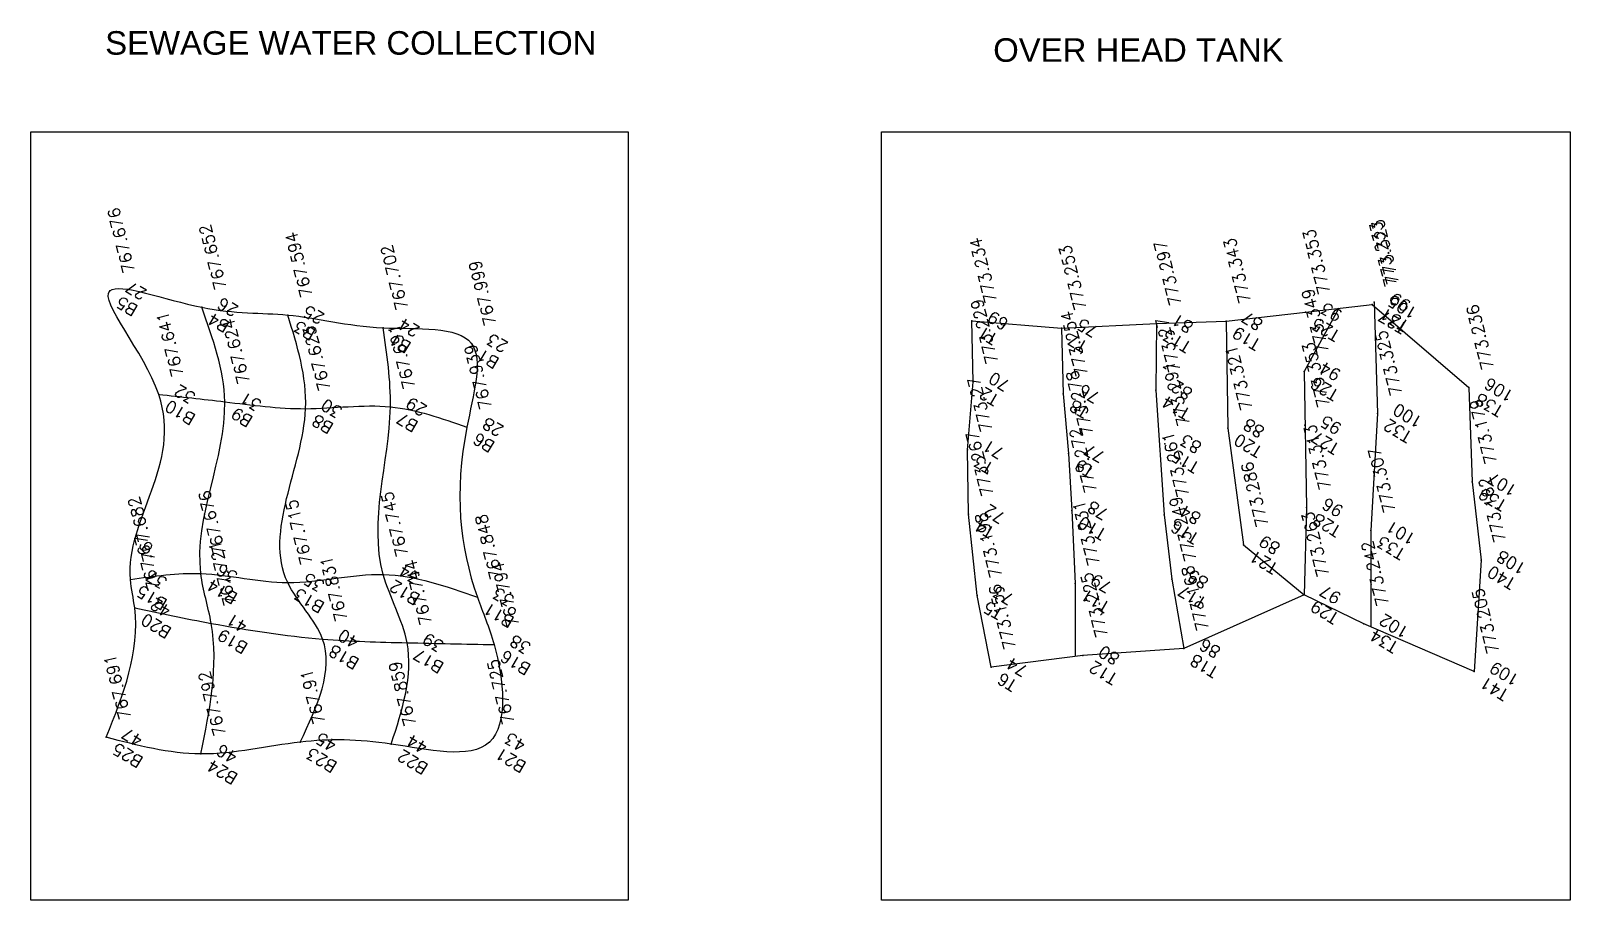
# Model space of a CAD drawing. Header units: millimetres. Extents: x 3197 to 59319, y 691 to 32741.
# Drawn here: x 52777 to 59319, y 18548 to 22242 of the extents above; entities that cross this region are included whole.
import ezdxf
from ezdxf.enums import TextEntityAlignment as Align

# ---------------------------------------------------------------- set-up
doc = ezdxf.new("R2010")
doc.units = ezdxf.units.MM
for name, color, linetype in [('Chainage_TXT', 7, 'Continuous'), ('Points', 7, 'Continuous'), ('Points-ELV', 6, 'Continuous'), ('Points-NUM', 4, 'Continuous'), ('Points-TXT', 3, 'Continuous')]:
    doc.layers.add(name, color=color, linetype=linetype)
doc.styles.add('romans', font='romans.shx')
doc.styles.get("Standard").update_dxf_attribs({"font": 'arial.ttf'})

msp = doc.modelspace()

# ---------------------------------------------------------------- texts
at = {"layer": 'Chainage_TXT', "char_height": 100, "attachment_point": 1}
for s, width, insert in [('SEWAGE WATER COLLECTION', 2141.415, (53093.1, 22240.3)), ('OVER HEAD TANK', 1460.366, (56866.9, 22210.1))]:
    msp.add_mtext_dynamic_manual_height_columns(s, width=width, gutter_width=12.5, heights=[0], dxfattribs=dict(at, insert=insert))

# ---------------------------------------------------------------- blocks, each defined once
blk = doc.blocks.new('POINTS')
at = {"layer": 'Points'}
blk.add_line((0, 0), (0, 0), dxfattribs=at)
blk.add_point((0, 0), dxfattribs=at)
at = {"layer": 'Points-ELV', "style": 'romans'}
blk.add_attdef('ELEV', text='', height=1, rotation=45, dxfattribs=at).set_placement((0, 0), align=Align.BOTTOM_LEFT)
at = {"layer": 'Points-NUM', "style": 'romans'}
blk.add_attdef('PTNUM', text='', height=1, dxfattribs=at).set_placement((0, 0), align=Align.BOTTOM_RIGHT)
at = {"layer": 'Points-TXT', "style": 'romans'}
blk.add_attdef('DESC', text='', height=1, dxfattribs=at).set_placement((0, 0), align=Align.BOTTOM_RIGHT)

# ---------------------------------------------------------------- linework, layer by layer
for points in [[(53097.6, 19240, -44.6), (53499.9, 19169.3, -24), (53922.3, 19219.5), (54308.8, 19211.3, -10.4), (54726.3, 19219.4, -37.6), (54746, 19633.8, -23.6), (54675.1, 19835.1, -12.6), (54630, 20557.6, 5.9), (54649.1, 20913.7, 18.1), (54274.3, 20980.1, -42.3), (53868.7, 21034.2, -64.3), (53503.2, 21067, -52.5), (53113.5, 21137.3, -47.6), (53320.7, 20696.7, -54.7), (53200.4, 19910.1, -46.4), (53218.5, 19789.7, -48.8), (53097.6, 19240, -44.6)], [(53499.9, 19169.3, -24), (53543.6, 19724.1, -38.5), (53499.7, 19935.8, -47.6), (53601.4, 20665.6, -58.2), (53503.2, 21067, -52.5)], [(53922.3, 19219.5), (54016.8, 19657.6, -16.1), (53868.9, 19897.4, -39.7), (53944.7, 20636.3, -58.4), (53868.7, 21034.2, -64.3)], [(53320.7, 20696.7, -54.7), (53601.4, 20665.6, -58.2), (53944.7, 20636.3, -58.4), (54304.9, 20644.1, -44.6), (54630, 20557.6, 5.9)], [(53218.5, 19789.7, -48.8), (53543.6, 19724.1, -38.5), (54016.8, 19657.6, -16.1), (54376.1, 19641.8, -33.8), (54746, 19633.8, -23.6)]]:
    msp.add_spline(points, degree=3)
for points, knots in [([(54308.8, 19211.3, -10.4), (54355.8, 19357.1, -20.8), (54435.7, 19605.5, -38.4), (54174.1, 20053, -29), (54341.8, 20521.4, -48.3), (54290.7, 20868.9, -43.5), (54274.3, 20980.1, -42.3)], [0, 0, 0, 0, 2.144355, 3.653656, 7.157759, 8.816147, 8.816147, 8.816147, 8.816147]), ([(53200.4, 19910.1, -46.4), (53300.2, 19924.9, -47.5), (53523.5, 19957.9, -50), (53880, 19861.7, -36.9), (54279.3, 19974.3, -38), (54543, 19881.6, -20.7), (54675.1, 19835.1, -12.6)], [0, 0, 0, 0, 1.476259, 3.301125, 5.304542, 7.329825, 7.329825, 7.329825, 7.329825])]:
    msp.add_open_spline(points, degree=3, knots=knots)
at = {"layer": 'Chainage_TXT'}
for points in [[(52776.9, 21812.7), (55315.1, 21812.7), (55315.1, 18547.9), (52776.9, 18547.9)], [(56392.2, 21812.7), (59319, 21812.7), (59319, 18547.9), (56392.2, 18547.9)]]:
    msp.add_lwpolyline(points, close=True, dxfattribs=at)
at = {"layer": 'Chainage_TXT', "color": 0}
msp.add_lwpolyline([(56858, 19537.8), (56798.8, 19842.3), (56762.3, 20188.1), (56757.9, 20461.8), (56781.8, 20750.5), (56776.7, 21010.2), (57157.4, 20978.6), (57561.3, 20998), (57856.5, 21008.7), (58193.7, 21046.3), (58477, 21079.1), (58888, 20726.1), (58901.7, 20325.2), (58940.3, 19993.1), (58910.9, 19520.3), (58441.8, 19722.8), (58188.8, 19846), (57677.1, 19617.1), (57248.3, 19588), (56858, 19537.8)], dxfattribs=at)
at = {"layer": 'Chainage_TXT'}
for points in [[(58485.3, 21088.6), (58499.7, 20616.3), (58471.4, 20118.9), (58471.4, 19710)], [(57856.5, 21008.7), (57863.4, 20553.5), (57930.6, 20057.7), (58188.8, 19846)], [(58335.3, 21062.7), (58188, 20794.4), (58198.1, 20215.8), (58188.8, 19846)], [(57157.4, 20978.6), (57163.9, 20698.7), (57186.4, 20446.2), (57200.9, 20203), (57215, 19893.4), (57215, 19583.7)], [(57561.3, 20998), (57557.6, 20714.9), (57594.1, 20184.9), (57625.4, 19911.5), (57677.1, 19617.1)]]:
    msp.add_lwpolyline(points, dxfattribs=at)

# ---------------------------------------------------------------- block references
at = {"layer": 'Points', "linetype": 'Continuous'}
ref = msp.add_blockref('POINTS', (53113.5, 21137.3, -47.6), dxfattribs=dict(at, xscale=-203.4735065505005, yscale=203.4735065505005, zscale=203.4735065505005, rotation=329.0980723058464))
ref.add_attrib('PTNUM', '27', dxfattribs={"layer": 'Points-NUM', "height": 50.87, "rotation": 149.09807, "style": 'romans'}).set_placement((53207.2, 21194.9, -47.6), align=Align.BOTTOM_RIGHT)
ref.add_attrib('DESC', 'B5', dxfattribs={"layer": 'Points-TXT', "height": 50.87, "rotation": 149.09807, "style": 'romans'}).set_placement((53168, 21129.4, -47.6), align=Align.BOTTOM_RIGHT)
ref.add_attrib('ELEV', '767.676', dxfattribs={"layer": 'Points-ELV', "height": 50.87, "rotation": 104.09807, "style": 'romans'}).set_placement((53234.9, 21223.4, -47.6), align=Align.BOTTOM_LEFT)
ref = msp.add_blockref('POINTS', (53503.2, 21067, -52.5), dxfattribs=dict(at, xscale=-203.4735065505005, yscale=203.4735065505005, zscale=203.4735065505005, rotation=329.0980723058464))
ref.add_attrib('PTNUM', '26', dxfattribs={"layer": 'Points-NUM', "height": 50.87, "rotation": 149.09807, "style": 'romans'}).set_placement((53596.9, 21124.5, -52.5), align=Align.BOTTOM_RIGHT)
ref.add_attrib('DESC', 'B4', dxfattribs={"layer": 'Points-TXT', "height": 50.87, "rotation": 149.09807, "style": 'romans'}).set_placement((53557.8, 21059, -52.5), align=Align.BOTTOM_RIGHT)
ref.add_attrib('ELEV', '767.652', dxfattribs={"layer": 'Points-ELV', "height": 50.87, "rotation": 104.09807, "style": 'romans'}).set_placement((53624.6, 21153.1, -52.5), align=Align.BOTTOM_LEFT)
ref = msp.add_blockref('POINTS', (58193.7, 21046.3, 157356.8), dxfattribs=dict(at, xscale=-203.4735065505005, yscale=203.4735065505005, zscale=203.4735065505005, rotation=329.0980723058464))
ref.add_attrib('PTNUM', '93', dxfattribs={"layer": 'Points-NUM', "height": 50.87, "rotation": 149.09807, "style": 'romans'}).set_placement((58287.4, 21103.9, 157356.8), align=Align.BOTTOM_RIGHT)
ref.add_attrib('DESC', 'T25', dxfattribs={"layer": 'Points-TXT', "height": 50.87, "rotation": 149.09807, "style": 'romans'}).set_placement((58248.2, 21038.4, 157356.8), align=Align.BOTTOM_RIGHT)
ref.add_attrib('ELEV', '773.353', dxfattribs={"layer": 'Points-ELV', "height": 50.87, "rotation": 104.09807, "style": 'romans'}).set_placement((58315.1, 21132.5, 157356.8), align=Align.BOTTOM_LEFT)
ref = msp.add_blockref('POINTS', (58477, 21079.1, 157332.4), dxfattribs=dict(at, xscale=-203.4735065505005, yscale=203.4735065505005, zscale=203.4735065505005, rotation=329.0980723058464))
ref.add_attrib('PTNUM', '105', dxfattribs={"layer": 'Points-NUM', "height": 50.87, "rotation": 149.09807, "style": 'romans'}).set_placement((58570.7, 21136.6, 157332.4), align=Align.BOTTOM_RIGHT)
ref.add_attrib('DESC', 'T27', dxfattribs={"layer": 'Points-TXT', "height": 50.87, "rotation": 149.09807, "style": 'romans'}).set_placement((58531.5, 21071.1, 157332.4), align=Align.BOTTOM_RIGHT)
ref.add_attrib('ELEV', '773.233', dxfattribs={"layer": 'Points-ELV', "height": 50.87, "rotation": 104.09807, "style": 'romans'}).set_placement((58598.4, 21165.2, 157332.4), align=Align.BOTTOM_LEFT)
ref = msp.add_blockref('POINTS', (58485.3, 21088.6, 157350.7), dxfattribs=dict(at, xscale=-203.4735065505005, yscale=203.4735065505005, zscale=203.4735065505005, rotation=329.0980723058464))
ref.add_attrib('PTNUM', '99', dxfattribs={"layer": 'Points-NUM', "height": 50.87, "rotation": 149.09807, "style": 'romans'}).set_placement((58579, 21146.1, 157350.7), align=Align.BOTTOM_RIGHT)
ref.add_attrib('DESC', 'T31', dxfattribs={"layer": 'Points-TXT', "height": 50.87, "rotation": 149.09807, "style": 'romans'}).set_placement((58539.8, 21080.6, 157350.7), align=Align.BOTTOM_RIGHT)
ref.add_attrib('ELEV', '773.323', dxfattribs={"layer": 'Points-ELV', "height": 50.87, "rotation": 104.09807, "style": 'romans'}).set_placement((58606.7, 21174.7, 157350.7), align=Align.BOTTOM_LEFT)
ref = msp.add_blockref('POINTS', (53868.7, 21034.2, -64.3), dxfattribs=dict(at, xscale=-203.4735065505005, yscale=203.4735065505005, zscale=203.4735065505005, rotation=329.0980723058464))
ref.add_attrib('PTNUM', '25', dxfattribs={"layer": 'Points-NUM', "height": 50.87, "rotation": 149.09807, "style": 'romans'}).set_placement((53962.4, 21091.7, -64.3), align=Align.BOTTOM_RIGHT)
ref.add_attrib('DESC', 'B3', dxfattribs={"layer": 'Points-TXT', "height": 50.87, "rotation": 149.09807, "style": 'romans'}).set_placement((53923.2, 21026.2, -64.3), align=Align.BOTTOM_RIGHT)
ref.add_attrib('ELEV', '767.594', dxfattribs={"layer": 'Points-ELV', "height": 50.87, "rotation": 104.09807, "style": 'romans'}).set_placement((53990.1, 21120.3, -64.3), align=Align.BOTTOM_LEFT)
ref = msp.add_blockref('POINTS', (54274.3, 20980.1, -42.3), dxfattribs=dict(at, xscale=-203.4735065505005, yscale=203.4735065505005, zscale=203.4735065505005, rotation=329.0980723058464))
ref.add_attrib('PTNUM', '24', dxfattribs={"layer": 'Points-NUM', "height": 50.87, "rotation": 149.09807, "style": 'romans'}).set_placement((54368, 21037.7, -42.3), align=Align.BOTTOM_RIGHT)
ref.add_attrib('DESC', 'B1', dxfattribs={"layer": 'Points-TXT', "height": 50.87, "rotation": 149.09807, "style": 'romans'}).set_placement((54328.9, 20972.2, -42.3), align=Align.BOTTOM_RIGHT)
ref.add_attrib('ELEV', '767.702', dxfattribs={"layer": 'Points-ELV', "height": 50.87, "rotation": 104.09807, "style": 'romans'}).set_placement((54395.7, 21066.2, -42.3), align=Align.BOTTOM_LEFT)
ref = msp.add_blockref('POINTS', (56776.7, 21010.2, 157332.6), dxfattribs=dict(at, xscale=-203.4735065505005, yscale=203.4735065505005, zscale=203.4735065505005, rotation=329.0980723058464))
ref.add_attrib('PTNUM', '69', dxfattribs={"layer": 'Points-NUM', "height": 50.87, "rotation": 149.09807, "style": 'romans'}).set_placement((56870.4, 21067.7, 157332.6), align=Align.BOTTOM_RIGHT)
ref.add_attrib('DESC', 'T1', dxfattribs={"layer": 'Points-TXT', "height": 50.87, "rotation": 149.09807, "style": 'romans'}).set_placement((56831.3, 21002.2, 157332.6), align=Align.BOTTOM_RIGHT)
ref.add_attrib('ELEV', '773.234', dxfattribs={"layer": 'Points-ELV', "height": 50.87, "rotation": 104.09807, "style": 'romans'}).set_placement((56898.1, 21096.3, 157332.6), align=Align.BOTTOM_LEFT)
ref = msp.add_blockref('POINTS', (57561.3, 20998, 157345.5), dxfattribs=dict(at, xscale=-203.4735065505005, yscale=203.4735065505005, zscale=203.4735065505005, rotation=329.0980723058464))
ref.add_attrib('PTNUM', '81', dxfattribs={"layer": 'Points-NUM', "height": 50.87, "rotation": 149.09807, "style": 'romans'}).set_placement((57655, 21055.6, 157345.5), align=Align.BOTTOM_RIGHT)
ref.add_attrib('DESC', 'T13', dxfattribs={"layer": 'Points-TXT', "height": 50.87, "rotation": 149.09807, "style": 'romans'}).set_placement((57615.8, 20990.1, 157345.5), align=Align.BOTTOM_RIGHT)
ref.add_attrib('ELEV', '773.297', dxfattribs={"layer": 'Points-ELV', "height": 50.87, "rotation": 104.09807, "style": 'romans'}).set_placement((57682.7, 21084.1, 157345.5), align=Align.BOTTOM_LEFT)
ref = msp.add_blockref('POINTS', (57856.5, 21008.7, 157354.8), dxfattribs=dict(at, xscale=-203.4735065505005, yscale=203.4735065505005, zscale=203.4735065505005, rotation=329.0980723058464))
ref.add_attrib('PTNUM', '87', dxfattribs={"layer": 'Points-NUM', "height": 50.87, "rotation": 149.09807, "style": 'romans'}).set_placement((57950.2, 21066.2, 157354.8), align=Align.BOTTOM_RIGHT)
ref.add_attrib('DESC', 'T19', dxfattribs={"layer": 'Points-TXT', "height": 50.87, "rotation": 149.09807, "style": 'romans'}).set_placement((57911, 21000.7, 157354.8), align=Align.BOTTOM_RIGHT)
ref.add_attrib('ELEV', '773.343', dxfattribs={"layer": 'Points-ELV', "height": 50.87, "rotation": 104.09807, "style": 'romans'}).set_placement((57977.9, 21094.8, 157354.8), align=Align.BOTTOM_LEFT)
ref = msp.add_blockref('POINTS', (57157.4, 20978.6, 157336.5), dxfattribs=dict(at, xscale=-203.4735065505005, yscale=203.4735065505005, zscale=203.4735065505005, rotation=329.0980723058464))
ref.add_attrib('PTNUM', '75', dxfattribs={"layer": 'Points-NUM', "height": 50.87, "rotation": 149.09807, "style": 'romans'}).set_placement((57251.1, 21036.2, 157336.5), align=Align.BOTTOM_RIGHT)
ref.add_attrib('DESC', 'T7', dxfattribs={"layer": 'Points-TXT', "height": 50.87, "rotation": 149.09807, "style": 'romans'}).set_placement((57212, 20970.7, 157336.5), align=Align.BOTTOM_RIGHT)
ref.add_attrib('ELEV', '773.253', dxfattribs={"layer": 'Points-ELV', "height": 50.87, "rotation": 104.09807, "style": 'romans'}).set_placement((57278.8, 21064.8, 157336.5), align=Align.BOTTOM_LEFT)
ref = msp.add_blockref('POINTS', (54649.1, 20913.7, 18.1), dxfattribs=dict(at, xscale=-203.4735065505005, yscale=203.4735065505005, zscale=203.4735065505005, rotation=329.0980723058464))
ref.add_attrib('PTNUM', '23', dxfattribs={"layer": 'Points-NUM', "height": 50.87, "rotation": 149.09807, "style": 'romans'}).set_placement((54742.8, 20971.3, 18.1), align=Align.BOTTOM_RIGHT)
ref.add_attrib('DESC', 'B1', dxfattribs={"layer": 'Points-TXT', "height": 50.87, "rotation": 149.09807, "style": 'romans'}).set_placement((54703.6, 20905.8, 18.1), align=Align.BOTTOM_RIGHT)
ref.add_attrib('ELEV', '767.999', dxfattribs={"layer": 'Points-ELV', "height": 50.87, "rotation": 104.09807, "style": 'romans'}).set_placement((54770.5, 20999.9, 18.1), align=Align.BOTTOM_LEFT)
ref = msp.add_blockref('POINTS', (58188, 20794.4, 157356), dxfattribs=dict(at, xscale=-203.4735065505005, yscale=203.4735065505005, zscale=203.4735065505005, rotation=329.0980723058464))
ref.add_attrib('PTNUM', '94', dxfattribs={"layer": 'Points-NUM', "height": 50.87, "rotation": 149.09807, "style": 'romans'}).set_placement((58281.7, 20851.9, 157356), align=Align.BOTTOM_RIGHT)
ref.add_attrib('DESC', 'T26', dxfattribs={"layer": 'Points-TXT', "height": 50.87, "rotation": 149.09807, "style": 'romans'}).set_placement((58242.5, 20786.4, 157356), align=Align.BOTTOM_RIGHT)
ref.add_attrib('ELEV', '773.349', dxfattribs={"layer": 'Points-ELV', "height": 50.87, "rotation": 104.09807, "style": 'romans'}).set_placement((58309.4, 20880.5, 157356), align=Align.BOTTOM_LEFT)
ref = msp.add_blockref('POINTS', (56781.8, 20750.5, 157331.6), dxfattribs=dict(at, xscale=-203.4735065505005, yscale=203.4735065505005, zscale=203.4735065505005, rotation=329.0980723058464))
ref.add_attrib('PTNUM', '70', dxfattribs={"layer": 'Points-NUM', "height": 50.87, "rotation": 149.09807, "style": 'romans'}).set_placement((56875.6, 20808, 157331.6), align=Align.BOTTOM_RIGHT)
ref.add_attrib('DESC', 'T2', dxfattribs={"layer": 'Points-TXT', "height": 50.87, "rotation": 149.09807, "style": 'romans'}).set_placement((56836.4, 20742.6, 157331.6), align=Align.BOTTOM_RIGHT)
ref.add_attrib('ELEV', '773.229', dxfattribs={"layer": 'Points-ELV', "height": 50.87, "rotation": 104.09807, "style": 'romans'}).set_placement((56903.3, 20836.6, 157331.6), align=Align.BOTTOM_LEFT)
ref = msp.add_blockref('POINTS', (58888, 20726.1, 157333), dxfattribs=dict(at, xscale=-203.4735065505005, yscale=203.4735065505005, zscale=203.4735065505005, rotation=329.0980723058464))
ref.add_attrib('PTNUM', '106', dxfattribs={"layer": 'Points-NUM', "height": 50.87, "rotation": 149.09807, "style": 'romans'}).set_placement((58981.7, 20783.7, 157333), align=Align.BOTTOM_RIGHT)
ref.add_attrib('DESC', 'T38', dxfattribs={"layer": 'Points-TXT', "height": 50.87, "rotation": 149.09807, "style": 'romans'}).set_placement((58942.5, 20718.2, 157333), align=Align.BOTTOM_RIGHT)
ref.add_attrib('ELEV', '773.236', dxfattribs={"layer": 'Points-ELV', "height": 50.87, "rotation": 104.09807, "style": 'romans'}).set_placement((59009.4, 20812.2, 157333), align=Align.BOTTOM_LEFT)
ref = msp.add_blockref('POINTS', (53320.7, 20696.7, -54.7), dxfattribs=dict(at, xscale=-203.4735065505005, yscale=203.4735065505005, zscale=203.4735065505005, rotation=329.0980723058464))
ref.add_attrib('PTNUM', '32', dxfattribs={"layer": 'Points-NUM', "height": 50.87, "rotation": 149.09807, "style": 'romans'}).set_placement((53414.5, 20754.2, -54.7), align=Align.BOTTOM_RIGHT)
ref.add_attrib('DESC', 'B10', dxfattribs={"layer": 'Points-TXT', "height": 50.87, "rotation": 149.09807, "style": 'romans'}).set_placement((53375.3, 20688.8, -54.7), align=Align.BOTTOM_RIGHT)
ref.add_attrib('ELEV', '767.641', dxfattribs={"layer": 'Points-ELV', "height": 50.87, "rotation": 104.09807, "style": 'romans'}).set_placement((53442.1, 20782.8, -54.7), align=Align.BOTTOM_LEFT)
ref = msp.add_blockref('POINTS', (53601.4, 20665.6, -58.2), dxfattribs=dict(at, xscale=-203.4735065505005, yscale=203.4735065505005, zscale=203.4735065505005, rotation=329.0980723058464))
ref.add_attrib('PTNUM', '31', dxfattribs={"layer": 'Points-NUM', "height": 50.87, "rotation": 149.09807, "style": 'romans'}).set_placement((53695.1, 20723.1, -58.2), align=Align.BOTTOM_RIGHT)
ref.add_attrib('DESC', 'B9', dxfattribs={"layer": 'Points-TXT', "height": 50.87, "rotation": 149.09807, "style": 'romans'}).set_placement((53655.9, 20657.6, -58.2), align=Align.BOTTOM_RIGHT)
ref.add_attrib('ELEV', '767.624', dxfattribs={"layer": 'Points-ELV', "height": 50.87, "rotation": 104.09807, "style": 'romans'}).set_placement((53722.8, 20751.7, -58.2), align=Align.BOTTOM_LEFT)
ref = msp.add_blockref('POINTS', (57163.9, 20698.7, 157336.7), dxfattribs=dict(at, xscale=-203.4735065505005, yscale=203.4735065505005, zscale=203.4735065505005, rotation=329.0980723058464))
ref.add_attrib('PTNUM', '76', dxfattribs={"layer": 'Points-NUM', "height": 50.87, "rotation": 149.09807, "style": 'romans'}).set_placement((57257.7, 20756.3, 157336.7), align=Align.BOTTOM_RIGHT)
ref.add_attrib('DESC', 'T8', dxfattribs={"layer": 'Points-TXT', "height": 50.87, "rotation": 149.09807, "style": 'romans'}).set_placement((57218.5, 20690.8, 157336.7), align=Align.BOTTOM_RIGHT)
ref.add_attrib('ELEV', '773.254', dxfattribs={"layer": 'Points-ELV', "height": 50.87, "rotation": 104.09807, "style": 'romans'}).set_placement((57285.4, 20784.8, 157336.7), align=Align.BOTTOM_LEFT)
ref = msp.add_blockref('POINTS', (57557.6, 20714.9, 157340), dxfattribs=dict(at, xscale=-203.4735065505005, yscale=203.4735065505005, zscale=203.4735065505005, rotation=329.0980723058464))
ref.add_attrib('PTNUM', '82', dxfattribs={"layer": 'Points-NUM', "height": 50.87, "rotation": 149.09807, "style": 'romans'}).set_placement((57651.3, 20772.5, 157340), align=Align.BOTTOM_RIGHT)
ref.add_attrib('DESC', 'T14', dxfattribs={"layer": 'Points-TXT', "height": 50.87, "rotation": 149.09807, "style": 'romans'}).set_placement((57612.1, 20707, 157340), align=Align.BOTTOM_RIGHT)
ref.add_attrib('ELEV', '773.27', dxfattribs={"layer": 'Points-ELV', "height": 50.87, "rotation": 104.09807, "style": 'romans'}).set_placement((57679, 20801.1, 157340), align=Align.BOTTOM_LEFT)
ref = msp.add_blockref('POINTS', (53944.7, 20636.3, -58.4), dxfattribs=dict(at, xscale=-203.4735065505005, yscale=203.4735065505005, zscale=203.4735065505005, rotation=329.0980723058464))
ref.add_attrib('PTNUM', '30', dxfattribs={"layer": 'Points-NUM', "height": 50.87, "rotation": 149.09807, "style": 'romans'}).set_placement((54038.4, 20693.8, -58.4), align=Align.BOTTOM_RIGHT)
ref.add_attrib('DESC', 'B8', dxfattribs={"layer": 'Points-TXT', "height": 50.87, "rotation": 149.09807, "style": 'romans'}).set_placement((53999.3, 20628.3, -58.4), align=Align.BOTTOM_RIGHT)
ref.add_attrib('ELEV', '767.623', dxfattribs={"layer": 'Points-ELV', "height": 50.87, "rotation": 104.09807, "style": 'romans'}).set_placement((54066.1, 20722.4, -58.4), align=Align.BOTTOM_LEFT)
ref = msp.add_blockref('POINTS', (54304.9, 20644.1, -44.6), dxfattribs=dict(at, xscale=-203.4735065505005, yscale=203.4735065505005, zscale=203.4735065505005, rotation=329.0980723058464))
ref.add_attrib('PTNUM', '29', dxfattribs={"layer": 'Points-NUM', "height": 50.87, "rotation": 149.09807, "style": 'romans'}).set_placement((54398.6, 20701.6, -44.6), align=Align.BOTTOM_RIGHT)
ref.add_attrib('DESC', 'B7', dxfattribs={"layer": 'Points-TXT', "height": 50.87, "rotation": 149.09807, "style": 'romans'}).set_placement((54359.4, 20636.1, -44.6), align=Align.BOTTOM_RIGHT)
ref.add_attrib('ELEV', '767.691', dxfattribs={"layer": 'Points-ELV', "height": 50.87, "rotation": 104.09807, "style": 'romans'}).set_placement((54426.3, 20730.2, -44.6), align=Align.BOTTOM_LEFT)
ref = msp.add_blockref('POINTS', (58499.7, 20616.3, 157351.1), dxfattribs=dict(at, xscale=-203.4735065505005, yscale=203.4735065505005, zscale=203.4735065505005, rotation=329.0980723058464))
ref.add_attrib('PTNUM', '100', dxfattribs={"layer": 'Points-NUM', "height": 50.87, "rotation": 149.09807, "style": 'romans'}).set_placement((58593.4, 20673.8, 157351.1), align=Align.BOTTOM_RIGHT)
ref.add_attrib('DESC', 'T32', dxfattribs={"layer": 'Points-TXT', "height": 50.87, "rotation": 149.09807, "style": 'romans'}).set_placement((58554.3, 20608.4, 157351.1), align=Align.BOTTOM_RIGHT)
ref.add_attrib('ELEV', '773.325', dxfattribs={"layer": 'Points-ELV', "height": 50.87, "rotation": 104.09807, "style": 'romans'}).set_placement((58621.1, 20702.4, 157351.1), align=Align.BOTTOM_LEFT)
ref = msp.add_blockref('POINTS', (54630, 20557.6, 5.9), dxfattribs=dict(at, xscale=-203.4735065505005, yscale=203.4735065505005, zscale=203.4735065505005, rotation=329.0980723058464))
ref.add_attrib('PTNUM', '28', dxfattribs={"layer": 'Points-NUM', "height": 50.87, "rotation": 149.09807, "style": 'romans'}).set_placement((54723.7, 20615.2, 5.9), align=Align.BOTTOM_RIGHT)
ref.add_attrib('DESC', 'B6', dxfattribs={"layer": 'Points-TXT', "height": 50.87, "rotation": 149.09807, "style": 'romans'}).set_placement((54684.5, 20549.7, 5.9), align=Align.BOTTOM_RIGHT)
ref.add_attrib('ELEV', '767.939', dxfattribs={"layer": 'Points-ELV', "height": 50.87, "rotation": 104.09807, "style": 'romans'}).set_placement((54751.4, 20643.8, 5.9), align=Align.BOTTOM_LEFT)
ref = msp.add_blockref('POINTS', (57863.4, 20553.5, 157350.3), dxfattribs=dict(at, xscale=-203.4735065505005, yscale=203.4735065505005, zscale=203.4735065505005, rotation=329.0980723058464))
ref.add_attrib('PTNUM', '88', dxfattribs={"layer": 'Points-NUM', "height": 50.87, "rotation": 149.09807, "style": 'romans'}).set_placement((57957.1, 20611, 157350.3), align=Align.BOTTOM_RIGHT)
ref.add_attrib('DESC', 'T20', dxfattribs={"layer": 'Points-TXT', "height": 50.87, "rotation": 149.09807, "style": 'romans'}).set_placement((57917.9, 20545.6, 157350.3), align=Align.BOTTOM_RIGHT)
ref.add_attrib('ELEV', '773.321', dxfattribs={"layer": 'Points-ELV', "height": 50.87, "rotation": 104.09807, "style": 'romans'}).set_placement((57984.8, 20639.6, 157350.3), align=Align.BOTTOM_LEFT)
ref = msp.add_blockref('POINTS', (58191.4, 20566.3, 157356.8), dxfattribs=dict(at, xscale=-203.4735065505005, yscale=203.4735065505005, zscale=203.4735065505005, rotation=329.0980723058464))
ref.add_attrib('PTNUM', '95', dxfattribs={"layer": 'Points-NUM', "height": 50.87, "rotation": 149.09807, "style": 'romans'}).set_placement((58285.1, 20623.8, 157356.8), align=Align.BOTTOM_RIGHT)
ref.add_attrib('DESC', 'T27', dxfattribs={"layer": 'Points-TXT', "height": 50.87, "rotation": 149.09807, "style": 'romans'}).set_placement((58245.9, 20558.4, 157356.8), align=Align.BOTTOM_RIGHT)
ref.add_attrib('ELEV', '773.353', dxfattribs={"layer": 'Points-ELV', "height": 50.87, "rotation": 104.09807, "style": 'romans'}).set_placement((58312.8, 20652.4, 157356.8), align=Align.BOTTOM_LEFT)
ref = msp.add_blockref('POINTS', (57596.3, 20486.4, 157344.2), dxfattribs=dict(at, xscale=-203.4735065505005, yscale=203.4735065505005, zscale=203.4735065505005, rotation=329.0980723058464))
ref.add_attrib('PTNUM', '83', dxfattribs={"layer": 'Points-NUM', "height": 50.87, "rotation": 149.09807, "style": 'romans'}).set_placement((57690, 20544, 157344.2), align=Align.BOTTOM_RIGHT)
ref.add_attrib('DESC', 'T15', dxfattribs={"layer": 'Points-TXT', "height": 50.87, "rotation": 149.09807, "style": 'romans'}).set_placement((57650.8, 20478.5, 157344.2), align=Align.BOTTOM_RIGHT)
ref.add_attrib('ELEV', '773.291', dxfattribs={"layer": 'Points-ELV', "height": 50.87, "rotation": 104.09807, "style": 'romans'}).set_placement((57717.7, 20572.5, 157344.2), align=Align.BOTTOM_LEFT)
ref = msp.add_blockref('POINTS', (56757.9, 20461.8, 157340), dxfattribs=dict(at, xscale=-203.4735065505005, yscale=203.4735065505005, zscale=203.4735065505005, rotation=329.0980723058464))
ref.add_attrib('PTNUM', '71', dxfattribs={"layer": 'Points-NUM', "height": 50.87, "rotation": 149.09807, "style": 'romans'}).set_placement((56851.7, 20519.3, 157340), align=Align.BOTTOM_RIGHT)
ref.add_attrib('DESC', 'T3', dxfattribs={"layer": 'Points-TXT', "height": 50.87, "rotation": 149.09807, "style": 'romans'}).set_placement((56812.5, 20453.8, 157340), align=Align.BOTTOM_RIGHT)
ref.add_attrib('ELEV', '773.27', dxfattribs={"layer": 'Points-ELV', "height": 50.87, "rotation": 104.09807, "style": 'romans'}).set_placement((56879.4, 20547.9, 157340), align=Align.BOTTOM_LEFT)
ref = msp.add_blockref('POINTS', (57186.4, 20446.2, 157341.6), dxfattribs=dict(at, xscale=-203.4735065505005, yscale=203.4735065505005, zscale=203.4735065505005, rotation=329.0980723058464))
ref.add_attrib('PTNUM', '77', dxfattribs={"layer": 'Points-NUM', "height": 50.87, "rotation": 149.09807, "style": 'romans'}).set_placement((57280.1, 20503.8, 157341.6), align=Align.BOTTOM_RIGHT)
ref.add_attrib('DESC', 'T9', dxfattribs={"layer": 'Points-TXT', "height": 50.87, "rotation": 149.09807, "style": 'romans'}).set_placement((57240.9, 20438.3, 157341.6), align=Align.BOTTOM_RIGHT)
ref.add_attrib('ELEV', '773.278', dxfattribs={"layer": 'Points-ELV', "height": 50.87, "rotation": 104.09807, "style": 'romans'}).set_placement((57307.8, 20532.4, 157341.6), align=Align.BOTTOM_LEFT)
ref = msp.add_blockref('POINTS', (58901.7, 20325.2, 157321.4), dxfattribs=dict(at, xscale=-203.4735065505005, yscale=203.4735065505005, zscale=203.4735065505005, rotation=329.0980723058464))
ref.add_attrib('PTNUM', '107', dxfattribs={"layer": 'Points-NUM', "height": 50.87, "rotation": 149.09807, "style": 'romans'}).set_placement((58995.4, 20382.7, 157321.4), align=Align.BOTTOM_RIGHT)
ref.add_attrib('DESC', 'T39', dxfattribs={"layer": 'Points-TXT', "height": 50.87, "rotation": 149.09807, "style": 'romans'}).set_placement((58956.3, 20317.2, 157321.4), align=Align.BOTTOM_RIGHT)
ref.add_attrib('ELEV', '773.179', dxfattribs={"layer": 'Points-ELV', "height": 50.87, "rotation": 104.09807, "style": 'romans'}).set_placement((59023.1, 20411.3, 157321.4), align=Align.BOTTOM_LEFT)
ref = msp.add_blockref('POINTS', (57200.9, 20203, 157340.4), dxfattribs=dict(at, xscale=-203.4735065505005, yscale=203.4735065505005, zscale=203.4735065505005, rotation=329.0980723058464))
ref.add_attrib('PTNUM', '78', dxfattribs={"layer": 'Points-NUM', "height": 50.87, "rotation": 149.09807, "style": 'romans'}).set_placement((57294.6, 20260.6, 157340.4), align=Align.BOTTOM_RIGHT)
ref.add_attrib('DESC', 'T10', dxfattribs={"layer": 'Points-TXT', "height": 50.87, "rotation": 149.09807, "style": 'romans'}).set_placement((57255.4, 20195.1, 157340.4), align=Align.BOTTOM_RIGHT)
ref.add_attrib('ELEV', '773.272', dxfattribs={"layer": 'Points-ELV', "height": 50.87, "rotation": 104.09807, "style": 'romans'}).set_placement((57322.3, 20289.2, 157340.4), align=Align.BOTTOM_LEFT)
ref = msp.add_blockref('POINTS', (58198.1, 20215.8, 157348.7), dxfattribs=dict(at, xscale=-203.4735065505005, yscale=203.4735065505005, zscale=203.4735065505005, rotation=329.0980723058464))
ref.add_attrib('PTNUM', '96', dxfattribs={"layer": 'Points-NUM', "height": 50.87, "rotation": 149.09807, "style": 'romans'}).set_placement((58291.9, 20273.4, 157348.7), align=Align.BOTTOM_RIGHT)
ref.add_attrib('DESC', 'T28', dxfattribs={"layer": 'Points-TXT', "height": 50.87, "rotation": 149.09807, "style": 'romans'}).set_placement((58252.7, 20207.9, 157348.7), align=Align.BOTTOM_RIGHT)
ref.add_attrib('ELEV', '773.313', dxfattribs={"layer": 'Points-ELV', "height": 50.87, "rotation": 104.09807, "style": 'romans'}).set_placement((58319.5, 20302, 157348.7), align=Align.BOTTOM_LEFT)
ref = msp.add_blockref('POINTS', (56762.3, 20188.1, 157339.3), dxfattribs=dict(at, xscale=-203.4735065505005, yscale=203.4735065505005, zscale=203.4735065505005, rotation=329.0980723058464))
ref.add_attrib('PTNUM', '72', dxfattribs={"layer": 'Points-NUM', "height": 50.87, "rotation": 149.09807, "style": 'romans'}).set_placement((56856, 20245.6, 157339.3), align=Align.BOTTOM_RIGHT)
ref.add_attrib('DESC', 'T4', dxfattribs={"layer": 'Points-TXT', "height": 50.87, "rotation": 149.09807, "style": 'romans'}).set_placement((56816.8, 20180.2, 157339.3), align=Align.BOTTOM_RIGHT)
ref.add_attrib('ELEV', '773.267', dxfattribs={"layer": 'Points-ELV', "height": 50.87, "rotation": 104.09807, "style": 'romans'}).set_placement((56883.7, 20274.2, 157339.3), align=Align.BOTTOM_LEFT)
ref = msp.add_blockref('POINTS', (57594.1, 20184.9, 157338.1), dxfattribs=dict(at, xscale=-203.4735065505005, yscale=203.4735065505005, zscale=203.4735065505005, rotation=329.0980723058464))
ref.add_attrib('PTNUM', '84', dxfattribs={"layer": 'Points-NUM', "height": 50.87, "rotation": 149.09807, "style": 'romans'}).set_placement((57687.8, 20242.4, 157338.1), align=Align.BOTTOM_RIGHT)
ref.add_attrib('DESC', 'T16', dxfattribs={"layer": 'Points-TXT', "height": 50.87, "rotation": 149.09807, "style": 'romans'}).set_placement((57648.7, 20177, 157338.1), align=Align.BOTTOM_RIGHT)
ref.add_attrib('ELEV', '773.261', dxfattribs={"layer": 'Points-ELV', "height": 50.87, "rotation": 104.09807, "style": 'romans'}).set_placement((57715.5, 20271, 157338.1), align=Align.BOTTOM_LEFT)
ref = msp.add_blockref('POINTS', (58471.4, 20118.9, 157347.5), dxfattribs=dict(at, xscale=-203.4735065505005, yscale=203.4735065505005, zscale=203.4735065505005, rotation=329.0980723058464))
ref.add_attrib('PTNUM', '101', dxfattribs={"layer": 'Points-NUM', "height": 50.87, "rotation": 149.09807, "style": 'romans'}).set_placement((58565.1, 20176.4, 157347.5), align=Align.BOTTOM_RIGHT)
ref.add_attrib('DESC', 'T33', dxfattribs={"layer": 'Points-TXT', "height": 50.87, "rotation": 149.09807, "style": 'romans'}).set_placement((58525.9, 20111, 157347.5), align=Align.BOTTOM_RIGHT)
ref.add_attrib('ELEV', '773.307', dxfattribs={"layer": 'Points-ELV', "height": 50.87, "rotation": 104.09807, "style": 'romans'}).set_placement((58592.8, 20205, 157347.5), align=Align.BOTTOM_LEFT)
ref = msp.add_blockref('POINTS', (57930.6, 20057.7, 157343.2), dxfattribs=dict(at, xscale=-203.4735065505005, yscale=203.4735065505005, zscale=203.4735065505005, rotation=329.0980723058464))
ref.add_attrib('PTNUM', '89', dxfattribs={"layer": 'Points-NUM', "height": 50.87, "rotation": 149.09807, "style": 'romans'}).set_placement((58024.3, 20115.2, 157343.2), align=Align.BOTTOM_RIGHT)
ref.add_attrib('DESC', 'T21', dxfattribs={"layer": 'Points-TXT', "height": 50.87, "rotation": 149.09807, "style": 'romans'}).set_placement((57985.2, 20049.8, 157343.2), align=Align.BOTTOM_RIGHT)
ref.add_attrib('ELEV', '773.286', dxfattribs={"layer": 'Points-ELV', "height": 50.87, "rotation": 104.09807, "style": 'romans'}).set_placement((58052, 20143.8, 157343.2), align=Align.BOTTOM_LEFT)
ref = msp.add_blockref('POINTS', (53499.7, 19935.8, -47.6), dxfattribs=dict(at, xscale=-203.4735065505005, yscale=203.4735065505005, zscale=203.4735065505005, rotation=329.0980723058464))
ref.add_attrib('PTNUM', '36', dxfattribs={"layer": 'Points-NUM', "height": 50.87, "rotation": 149.09807, "style": 'romans'}).set_placement((53593.4, 19993.4, -47.6), align=Align.BOTTOM_RIGHT)
ref.add_attrib('DESC', 'B14', dxfattribs={"layer": 'Points-TXT', "height": 50.87, "rotation": 149.09807, "style": 'romans'}).set_placement((53554.2, 19927.9, -47.6), align=Align.BOTTOM_RIGHT)
ref.add_attrib('ELEV', '767.676', dxfattribs={"layer": 'Points-ELV', "height": 50.87, "rotation": 104.09807, "style": 'romans'}).set_placement((53621.1, 20022, -47.6), align=Align.BOTTOM_LEFT)
ref = msp.add_blockref('POINTS', (58940.3, 19993.1, 157318), dxfattribs=dict(at, xscale=-203.4735065505005, yscale=203.4735065505005, zscale=203.4735065505005, rotation=329.0980723058464))
ref.add_attrib('PTNUM', '108', dxfattribs={"layer": 'Points-NUM', "height": 50.87, "rotation": 149.09807, "style": 'romans'}).set_placement((59034, 20050.6, 157318), align=Align.BOTTOM_RIGHT)
ref.add_attrib('DESC', 'T40', dxfattribs={"layer": 'Points-TXT', "height": 50.87, "rotation": 149.09807, "style": 'romans'}).set_placement((58994.9, 19985.2, 157318), align=Align.BOTTOM_RIGHT)
ref.add_attrib('ELEV', '773.162', dxfattribs={"layer": 'Points-ELV', "height": 50.87, "rotation": 104.09807, "style": 'romans'}).set_placement((59061.7, 20079.2, 157318), align=Align.BOTTOM_LEFT)
ref = msp.add_blockref('POINTS', (53200.4, 19910.1, -46.4), dxfattribs=dict(at, xscale=-203.4735065505005, yscale=203.4735065505005, zscale=203.4735065505005, rotation=329.0980723058464))
ref.add_attrib('PTNUM', '37', dxfattribs={"layer": 'Points-NUM', "height": 50.87, "rotation": 149.09807, "style": 'romans'}).set_placement((53294.1, 19967.6, -46.4), align=Align.BOTTOM_RIGHT)
ref.add_attrib('DESC', 'B15', dxfattribs={"layer": 'Points-TXT', "height": 50.87, "rotation": 149.09807, "style": 'romans'}).set_placement((53254.9, 19902.1, -46.4), align=Align.BOTTOM_RIGHT)
ref.add_attrib('ELEV', '767.682', dxfattribs={"layer": 'Points-ELV', "height": 50.87, "rotation": 104.09807, "style": 'romans'}).set_placement((53321.8, 19996.2, -46.4), align=Align.BOTTOM_LEFT)
ref = msp.add_blockref('POINTS', (53868.9, 19897.4, -39.7), dxfattribs=dict(at, xscale=-203.4735065505005, yscale=203.4735065505005, zscale=203.4735065505005, rotation=329.0980723058464))
ref.add_attrib('PTNUM', '35', dxfattribs={"layer": 'Points-NUM', "height": 50.87, "rotation": 149.09807, "style": 'romans'}).set_placement((53962.6, 19955, -39.7), align=Align.BOTTOM_RIGHT)
ref.add_attrib('DESC', 'B13', dxfattribs={"layer": 'Points-TXT', "height": 50.87, "rotation": 149.09807, "style": 'romans'}).set_placement((53923.4, 19889.5, -39.7), align=Align.BOTTOM_RIGHT)
ref.add_attrib('ELEV', '767.715', dxfattribs={"layer": 'Points-ELV', "height": 50.87, "rotation": 104.09807, "style": 'romans'}).set_placement((53990.3, 19983.6, -39.7), align=Align.BOTTOM_LEFT)
ref = msp.add_blockref('POINTS', (54275, 19931.8, -33.6), dxfattribs=dict(at, xscale=-203.4735065505005, yscale=203.4735065505005, zscale=203.4735065505005, rotation=329.0980723058464))
ref.add_attrib('PTNUM', '34', dxfattribs={"layer": 'Points-NUM', "height": 50.87, "rotation": 149.09807, "style": 'romans'}).set_placement((54368.8, 19989.3, -33.6), align=Align.BOTTOM_RIGHT)
ref.add_attrib('DESC', 'B12', dxfattribs={"layer": 'Points-TXT', "height": 50.87, "rotation": 149.09807, "style": 'romans'}).set_placement((54329.6, 19923.9, -33.6), align=Align.BOTTOM_RIGHT)
ref.add_attrib('ELEV', '767.745', dxfattribs={"layer": 'Points-ELV', "height": 50.87, "rotation": 104.09807, "style": 'romans'}).set_placement((54396.5, 20017.9, -33.6), align=Align.BOTTOM_LEFT)
ref = msp.add_blockref('POINTS', (57215, 19893.4, 157332), dxfattribs=dict(at, xscale=-203.4735065505005, yscale=203.4735065505005, zscale=203.4735065505005, rotation=329.0980723058464))
ref.add_attrib('PTNUM', '79', dxfattribs={"layer": 'Points-NUM', "height": 50.87, "rotation": 149.09807, "style": 'romans'}).set_placement((57308.7, 19951, 157332), align=Align.BOTTOM_RIGHT)
ref.add_attrib('DESC', 'T11', dxfattribs={"layer": 'Points-TXT', "height": 50.87, "rotation": 149.09807, "style": 'romans'}).set_placement((57269.6, 19885.5, 157332), align=Align.BOTTOM_RIGHT)
ref.add_attrib('ELEV', '773.231', dxfattribs={"layer": 'Points-ELV', "height": 50.87, "rotation": 104.09807, "style": 'romans'}).set_placement((57336.4, 19979.5, 157332), align=Align.BOTTOM_LEFT)
ref = msp.add_blockref('POINTS', (57625.4, 19911.5, 157335.7), dxfattribs=dict(at, xscale=-203.4735065505005, yscale=203.4735065505005, zscale=203.4735065505005, rotation=329.0980723058464))
ref.add_attrib('PTNUM', '85', dxfattribs={"layer": 'Points-NUM', "height": 50.87, "rotation": 149.09807, "style": 'romans'}).set_placement((57719.1, 19969, 157335.7), align=Align.BOTTOM_RIGHT)
ref.add_attrib('DESC', 'T17', dxfattribs={"layer": 'Points-TXT', "height": 50.87, "rotation": 149.09807, "style": 'romans'}).set_placement((57679.9, 19903.5, 157335.7), align=Align.BOTTOM_RIGHT)
ref.add_attrib('ELEV', '773.249', dxfattribs={"layer": 'Points-ELV', "height": 50.87, "rotation": 104.09807, "style": 'romans'}).set_placement((57746.8, 19997.6, 157335.7), align=Align.BOTTOM_LEFT)
ref = msp.add_blockref('POINTS', (54675.1, 19835.1, -12.6), dxfattribs=dict(at, xscale=-203.4735065505005, yscale=203.4735065505005, zscale=203.4735065505005, rotation=329.0980723058464))
ref.add_attrib('PTNUM', '33', dxfattribs={"layer": 'Points-NUM', "height": 50.87, "rotation": 149.09807, "style": 'romans'}).set_placement((54768.8, 19892.6, -12.6), align=Align.BOTTOM_RIGHT)
ref.add_attrib('DESC', 'B11', dxfattribs={"layer": 'Points-TXT', "height": 50.87, "rotation": 149.09807, "style": 'romans'}).set_placement((54729.6, 19827.2, -12.6), align=Align.BOTTOM_RIGHT)
ref.add_attrib('ELEV', '767.848', dxfattribs={"layer": 'Points-ELV', "height": 50.87, "rotation": 104.09807, "style": 'romans'}).set_placement((54796.5, 19921.2, -12.6), align=Align.BOTTOM_LEFT)
ref = msp.add_blockref('POINTS', (56798.8, 19842.3, 157325.3), dxfattribs=dict(at, xscale=-203.4735065505005, yscale=203.4735065505005, zscale=203.4735065505005, rotation=329.0980723058464))
ref.add_attrib('PTNUM', '73', dxfattribs={"layer": 'Points-NUM', "height": 50.87, "rotation": 149.09807, "style": 'romans'}).set_placement((56892.6, 19899.8, 157325.3), align=Align.BOTTOM_RIGHT)
ref.add_attrib('DESC', 'T5', dxfattribs={"layer": 'Points-TXT', "height": 50.87, "rotation": 149.09807, "style": 'romans'}).set_placement((56853.4, 19834.4, 157325.3), align=Align.BOTTOM_RIGHT)
ref.add_attrib('ELEV', '773.198', dxfattribs={"layer": 'Points-ELV', "height": 50.87, "rotation": 104.09807, "style": 'romans'}).set_placement((56920.3, 19928.4, 157325.3), align=Align.BOTTOM_LEFT)
ref = msp.add_blockref('POINTS', (58188.8, 19846, 157338.5), dxfattribs=dict(at, xscale=-203.4735065505005, yscale=203.4735065505005, zscale=203.4735065505005, rotation=329.0980723058464))
ref.add_attrib('PTNUM', '97', dxfattribs={"layer": 'Points-NUM', "height": 50.87, "rotation": 149.09807, "style": 'romans'}).set_placement((58282.5, 19903.6, 157338.5), align=Align.BOTTOM_RIGHT)
ref.add_attrib('DESC', 'T29', dxfattribs={"layer": 'Points-TXT', "height": 50.87, "rotation": 149.09807, "style": 'romans'}).set_placement((58243.3, 19838.1, 157338.5), align=Align.BOTTOM_RIGHT)
ref.add_attrib('ELEV', '773.263', dxfattribs={"layer": 'Points-ELV', "height": 50.87, "rotation": 104.09807, "style": 'romans'}).set_placement((58310.2, 19932.2, 157338.5), align=Align.BOTTOM_LEFT)
ref = msp.add_blockref('POINTS', (53218.5, 19789.7, -48.8), dxfattribs=dict(at, xscale=-203.4735065505005, yscale=203.4735065505005, zscale=203.4735065505005, rotation=329.0980723058464))
ref.add_attrib('PTNUM', '42', dxfattribs={"layer": 'Points-NUM', "height": 50.87, "rotation": 149.09807, "style": 'romans'}).set_placement((53312.2, 19847.2, -48.8), align=Align.BOTTOM_RIGHT)
ref.add_attrib('DESC', 'B20', dxfattribs={"layer": 'Points-TXT', "height": 50.87, "rotation": 149.09807, "style": 'romans'}).set_placement((53273, 19781.8, -48.8), align=Align.BOTTOM_RIGHT)
ref.add_attrib('ELEV', '767.67', dxfattribs={"layer": 'Points-ELV', "height": 50.87, "rotation": 104.09807, "style": 'romans'}).set_placement((53339.9, 19875.8, -48.8), align=Align.BOTTOM_LEFT)
ref = msp.add_blockref('POINTS', (53543.6, 19724.1, -38.5), dxfattribs=dict(at, xscale=-203.4735065505005, yscale=203.4735065505005, zscale=203.4735065505005, rotation=329.0980723058464))
ref.add_attrib('PTNUM', '41', dxfattribs={"layer": 'Points-NUM', "height": 50.87, "rotation": 149.09807, "style": 'romans'}).set_placement((53637.4, 19781.6, -38.5), align=Align.BOTTOM_RIGHT)
ref.add_attrib('DESC', 'B19', dxfattribs={"layer": 'Points-TXT', "height": 50.87, "rotation": 149.09807, "style": 'romans'}).set_placement((53598.2, 19716.1, -38.5), align=Align.BOTTOM_RIGHT)
ref.add_attrib('ELEV', '767.721', dxfattribs={"layer": 'Points-ELV', "height": 50.87, "rotation": 104.09807, "style": 'romans'}).set_placement((53665.1, 19810.2, -38.5), align=Align.BOTTOM_LEFT)
ref = msp.add_blockref('POINTS', (58441.8, 19722.8, 157334.3), dxfattribs=dict(at, xscale=-203.4735065505005, yscale=203.4735065505005, zscale=203.4735065505005, rotation=329.0980723058464))
ref.add_attrib('PTNUM', '102', dxfattribs={"layer": 'Points-NUM', "height": 50.87, "rotation": 149.09807, "style": 'romans'}).set_placement((58535.5, 19780.3, 157334.3), align=Align.BOTTOM_RIGHT)
ref.add_attrib('DESC', 'T34', dxfattribs={"layer": 'Points-TXT', "height": 50.87, "rotation": 149.09807, "style": 'romans'}).set_placement((58496.4, 19714.9, 157334.3), align=Align.BOTTOM_RIGHT)
ref.add_attrib('ELEV', '773.242', dxfattribs={"layer": 'Points-ELV', "height": 50.87, "rotation": 104.09807, "style": 'romans'}).set_placement((58563.2, 19808.9, 157334.3), align=Align.BOTTOM_LEFT)
ref = msp.add_blockref('POINTS', (54016.8, 19657.6, -16.1), dxfattribs=dict(at, xscale=-203.4735065505005, yscale=203.4735065505005, zscale=203.4735065505005, rotation=329.0980723058464))
ref.add_attrib('PTNUM', '40', dxfattribs={"layer": 'Points-NUM', "height": 50.87, "rotation": 149.09807, "style": 'romans'}).set_placement((54110.5, 19715.2, -16.1), align=Align.BOTTOM_RIGHT)
ref.add_attrib('DESC', 'B18', dxfattribs={"layer": 'Points-TXT', "height": 50.87, "rotation": 149.09807, "style": 'romans'}).set_placement((54071.3, 19649.7, -16.1), align=Align.BOTTOM_RIGHT)
ref.add_attrib('ELEV', '767.831', dxfattribs={"layer": 'Points-ELV', "height": 50.87, "rotation": 104.09807, "style": 'romans'}).set_placement((54138.2, 19743.7, -16.1), align=Align.BOTTOM_LEFT)
ref = msp.add_blockref('POINTS', (54376.1, 19641.8, -33.8), dxfattribs=dict(at, xscale=-203.4735065505005, yscale=203.4735065505005, zscale=203.4735065505005, rotation=329.0980723058464))
ref.add_attrib('PTNUM', '39', dxfattribs={"layer": 'Points-NUM', "height": 50.87, "rotation": 149.09807, "style": 'romans'}).set_placement((54469.8, 19699.3, -33.8), align=Align.BOTTOM_RIGHT)
ref.add_attrib('DESC', 'B17', dxfattribs={"layer": 'Points-TXT', "height": 50.87, "rotation": 149.09807, "style": 'romans'}).set_placement((54430.6, 19633.8, -33.8), align=Align.BOTTOM_RIGHT)
ref.add_attrib('ELEV', '767.744', dxfattribs={"layer": 'Points-ELV', "height": 50.87, "rotation": 104.09807, "style": 'romans'}).set_placement((54497.5, 19727.9, -33.8), align=Align.BOTTOM_LEFT)
ref = msp.add_blockref('POINTS', (54746, 19633.8, -23.6), dxfattribs=dict(at, xscale=-203.4735065505005, yscale=203.4735065505005, zscale=203.4735065505005, rotation=329.0980723058464))
ref.add_attrib('PTNUM', '38', dxfattribs={"layer": 'Points-NUM', "height": 50.87, "rotation": 149.09807, "style": 'romans'}).set_placement((54839.7, 19691.3, -23.6), align=Align.BOTTOM_RIGHT)
ref.add_attrib('DESC', 'B16', dxfattribs={"layer": 'Points-TXT', "height": 50.87, "rotation": 149.09807, "style": 'romans'}).set_placement((54800.5, 19625.9, -23.6), align=Align.BOTTOM_RIGHT)
ref.add_attrib('ELEV', '767.794', dxfattribs={"layer": 'Points-ELV', "height": 50.87, "rotation": 104.09807, "style": 'romans'}).set_placement((54867.4, 19719.9, -23.6), align=Align.BOTTOM_LEFT)
ref = msp.add_blockref('POINTS', (57677.1, 19617.1, 157319.2), dxfattribs=dict(at, xscale=-203.4735065505005, yscale=203.4735065505005, zscale=203.4735065505005, rotation=329.0980723058464))
ref.add_attrib('PTNUM', '86', dxfattribs={"layer": 'Points-NUM', "height": 50.87, "rotation": 149.09807, "style": 'romans'}).set_placement((57770.8, 19674.6, 157319.2), align=Align.BOTTOM_RIGHT)
ref.add_attrib('DESC', 'T18', dxfattribs={"layer": 'Points-TXT', "height": 50.87, "rotation": 149.09807, "style": 'romans'}).set_placement((57731.6, 19609.2, 157319.2), align=Align.BOTTOM_RIGHT)
ref.add_attrib('ELEV', '773.168', dxfattribs={"layer": 'Points-ELV', "height": 50.87, "rotation": 104.09807, "style": 'romans'}).set_placement((57798.5, 19703.2, 157319.2), align=Align.BOTTOM_LEFT)
ref = msp.add_blockref('POINTS', (57248.3, 19588, 157330.8), dxfattribs=dict(at, xscale=-203.4735065505005, yscale=203.4735065505005, zscale=203.4735065505005, rotation=329.0980723058464))
ref.add_attrib('PTNUM', '80', dxfattribs={"layer": 'Points-NUM', "height": 50.87, "rotation": 149.09807, "style": 'romans'}).set_placement((57342, 19645.5, 157330.8), align=Align.BOTTOM_RIGHT)
ref.add_attrib('DESC', 'T12', dxfattribs={"layer": 'Points-TXT', "height": 50.87, "rotation": 149.09807, "style": 'romans'}).set_placement((57302.8, 19580.1, 157330.8), align=Align.BOTTOM_RIGHT)
ref.add_attrib('ELEV', '773.225', dxfattribs={"layer": 'Points-ELV', "height": 50.87, "rotation": 104.09807, "style": 'romans'}).set_placement((57369.7, 19674.1, 157330.8), align=Align.BOTTOM_LEFT)
ref = msp.add_blockref('POINTS', (56858, 19537.8, 157316.8), dxfattribs=dict(at, xscale=-203.4735065505005, yscale=203.4735065505005, zscale=203.4735065505005, rotation=329.0980723058464))
ref.add_attrib('PTNUM', '74', dxfattribs={"layer": 'Points-NUM', "height": 50.87, "rotation": 149.09807, "style": 'romans'}).set_placement((56951.7, 19595.3, 157316.8), align=Align.BOTTOM_RIGHT)
ref.add_attrib('DESC', 'T6', dxfattribs={"layer": 'Points-TXT', "height": 50.87, "rotation": 149.09807, "style": 'romans'}).set_placement((56912.5, 19529.8, 157316.8), align=Align.BOTTOM_RIGHT)
ref.add_attrib('ELEV', '773.156', dxfattribs={"layer": 'Points-ELV', "height": 50.87, "rotation": 104.09807, "style": 'romans'}).set_placement((56979.4, 19623.9, 157316.8), align=Align.BOTTOM_LEFT)
ref = msp.add_blockref('POINTS', (58910.9, 19520.3, 157326.7), dxfattribs=dict(at, xscale=-203.4735065505005, yscale=203.4735065505005, zscale=203.4735065505005, rotation=329.0980723058464))
ref.add_attrib('PTNUM', '109', dxfattribs={"layer": 'Points-NUM', "height": 50.87, "rotation": 149.09807, "style": 'romans'}).set_placement((59004.6, 19577.9, 157326.7), align=Align.BOTTOM_RIGHT)
ref.add_attrib('DESC', 'T41', dxfattribs={"layer": 'Points-TXT', "height": 50.87, "rotation": 149.09807, "style": 'romans'}).set_placement((58965.4, 19512.4, 157326.7), align=Align.BOTTOM_RIGHT)
ref.add_attrib('ELEV', '773.205', dxfattribs={"layer": 'Points-ELV', "height": 50.87, "rotation": 104.09807, "style": 'romans'}).set_placement((59032.3, 19606.5, 157326.7), align=Align.BOTTOM_LEFT)
ref = msp.add_blockref('POINTS', (53097.6, 19240, -44.6), dxfattribs=dict(at, xscale=-203.4735065505005, yscale=203.4735065505005, zscale=203.4735065505005, rotation=329.0980723058464))
ref.add_attrib('PTNUM', '47', dxfattribs={"layer": 'Points-NUM', "height": 50.87, "rotation": 149.09807, "style": 'romans'}).set_placement((53191.4, 19297.5, -44.6), align=Align.BOTTOM_RIGHT)
ref.add_attrib('DESC', 'B25', dxfattribs={"layer": 'Points-TXT', "height": 50.87, "rotation": 149.09807, "style": 'romans'}).set_placement((53152.2, 19232.1, -44.6), align=Align.BOTTOM_RIGHT)
ref.add_attrib('ELEV', '767.691', dxfattribs={"layer": 'Points-ELV', "height": 50.87, "rotation": 104.09807, "style": 'romans'}).set_placement((53219.1, 19326.1, -44.6), align=Align.BOTTOM_LEFT)
ref = msp.add_blockref('POINTS', (54726.3, 19219.4, -37.6), dxfattribs=dict(at, xscale=-203.4735065505005, yscale=203.4735065505005, zscale=203.4735065505005, rotation=329.0980723058464))
ref.add_attrib('PTNUM', '43', dxfattribs={"layer": 'Points-NUM', "height": 50.87, "rotation": 149.09807, "style": 'romans'}).set_placement((54820, 19277, -37.6), align=Align.BOTTOM_RIGHT)
ref.add_attrib('DESC', 'B21', dxfattribs={"layer": 'Points-TXT', "height": 50.87, "rotation": 149.09807, "style": 'romans'}).set_placement((54780.8, 19211.5, -37.6), align=Align.BOTTOM_RIGHT)
ref.add_attrib('ELEV', '767.725', dxfattribs={"layer": 'Points-ELV', "height": 50.87, "rotation": 104.09807, "style": 'romans'}).set_placement((54847.7, 19305.6, -37.6), align=Align.BOTTOM_LEFT)
ref = msp.add_blockref('POINTS', (53499.9, 19169.3, -24), dxfattribs=dict(at, xscale=-203.4735065505005, yscale=203.4735065505005, zscale=203.4735065505005, rotation=329.0980723058464))
ref.add_attrib('PTNUM', '46', dxfattribs={"layer": 'Points-NUM', "height": 50.87, "rotation": 149.09807, "style": 'romans'}).set_placement((53593.7, 19226.8, -24), align=Align.BOTTOM_RIGHT)
ref.add_attrib('DESC', 'B24', dxfattribs={"layer": 'Points-TXT', "height": 50.87, "rotation": 149.09807, "style": 'romans'}).set_placement((53554.5, 19161.3, -24), align=Align.BOTTOM_RIGHT)
ref.add_attrib('ELEV', '767.792', dxfattribs={"layer": 'Points-ELV', "height": 50.87, "rotation": 104.09807, "style": 'romans'}).set_placement((53621.3, 19255.4, -24), align=Align.BOTTOM_LEFT)
ref = msp.add_blockref('POINTS', (53922.3, 19219.5), dxfattribs=dict(at, xscale=-203.4735065505005, yscale=203.4735065505005, zscale=203.4735065505005, rotation=329.0980723058464))
ref.add_attrib('PTNUM', '45', dxfattribs={"layer": 'Points-NUM', "height": 50.87, "rotation": 149.09807, "style": 'romans'}).set_placement((54016, 19277.1), align=Align.BOTTOM_RIGHT)
ref.add_attrib('DESC', 'B23', dxfattribs={"layer": 'Points-TXT', "height": 50.87, "rotation": 149.09807, "style": 'romans'}).set_placement((53976.8, 19211.6), align=Align.BOTTOM_RIGHT)
ref.add_attrib('ELEV', '767.91', dxfattribs={"layer": 'Points-ELV', "height": 50.87, "rotation": 104.09807, "style": 'romans'}).set_placement((54043.7, 19305.7), align=Align.BOTTOM_LEFT)
ref = msp.add_blockref('POINTS', (54308.8, 19211.3, -10.4), dxfattribs=dict(at, xscale=-203.4735065505005, yscale=203.4735065505005, zscale=203.4735065505005, rotation=329.0980723058464))
ref.add_attrib('PTNUM', '44', dxfattribs={"layer": 'Points-NUM', "height": 50.87, "rotation": 149.09807, "style": 'romans'}).set_placement((54402.6, 19268.8, -10.4), align=Align.BOTTOM_RIGHT)
ref.add_attrib('DESC', 'B22', dxfattribs={"layer": 'Points-TXT', "height": 50.87, "rotation": 149.09807, "style": 'romans'}).set_placement((54363.4, 19203.4, -10.4), align=Align.BOTTOM_RIGHT)
ref.add_attrib('ELEV', '767.859', dxfattribs={"layer": 'Points-ELV', "height": 50.87, "rotation": 104.09807, "style": 'romans'}).set_placement((54430.2, 19297.4, -10.4), align=Align.BOTTOM_LEFT)

msp.set_redraw_order([(e.dxf.handle, doc.entitydb.next_handle()) for e in msp.query("TEXT MTEXT ATTDEF DIMENSION ARC_DIMENSION")])  # texts and dimensions are drawn at this point

doc.saveas('drawing.dxf')
